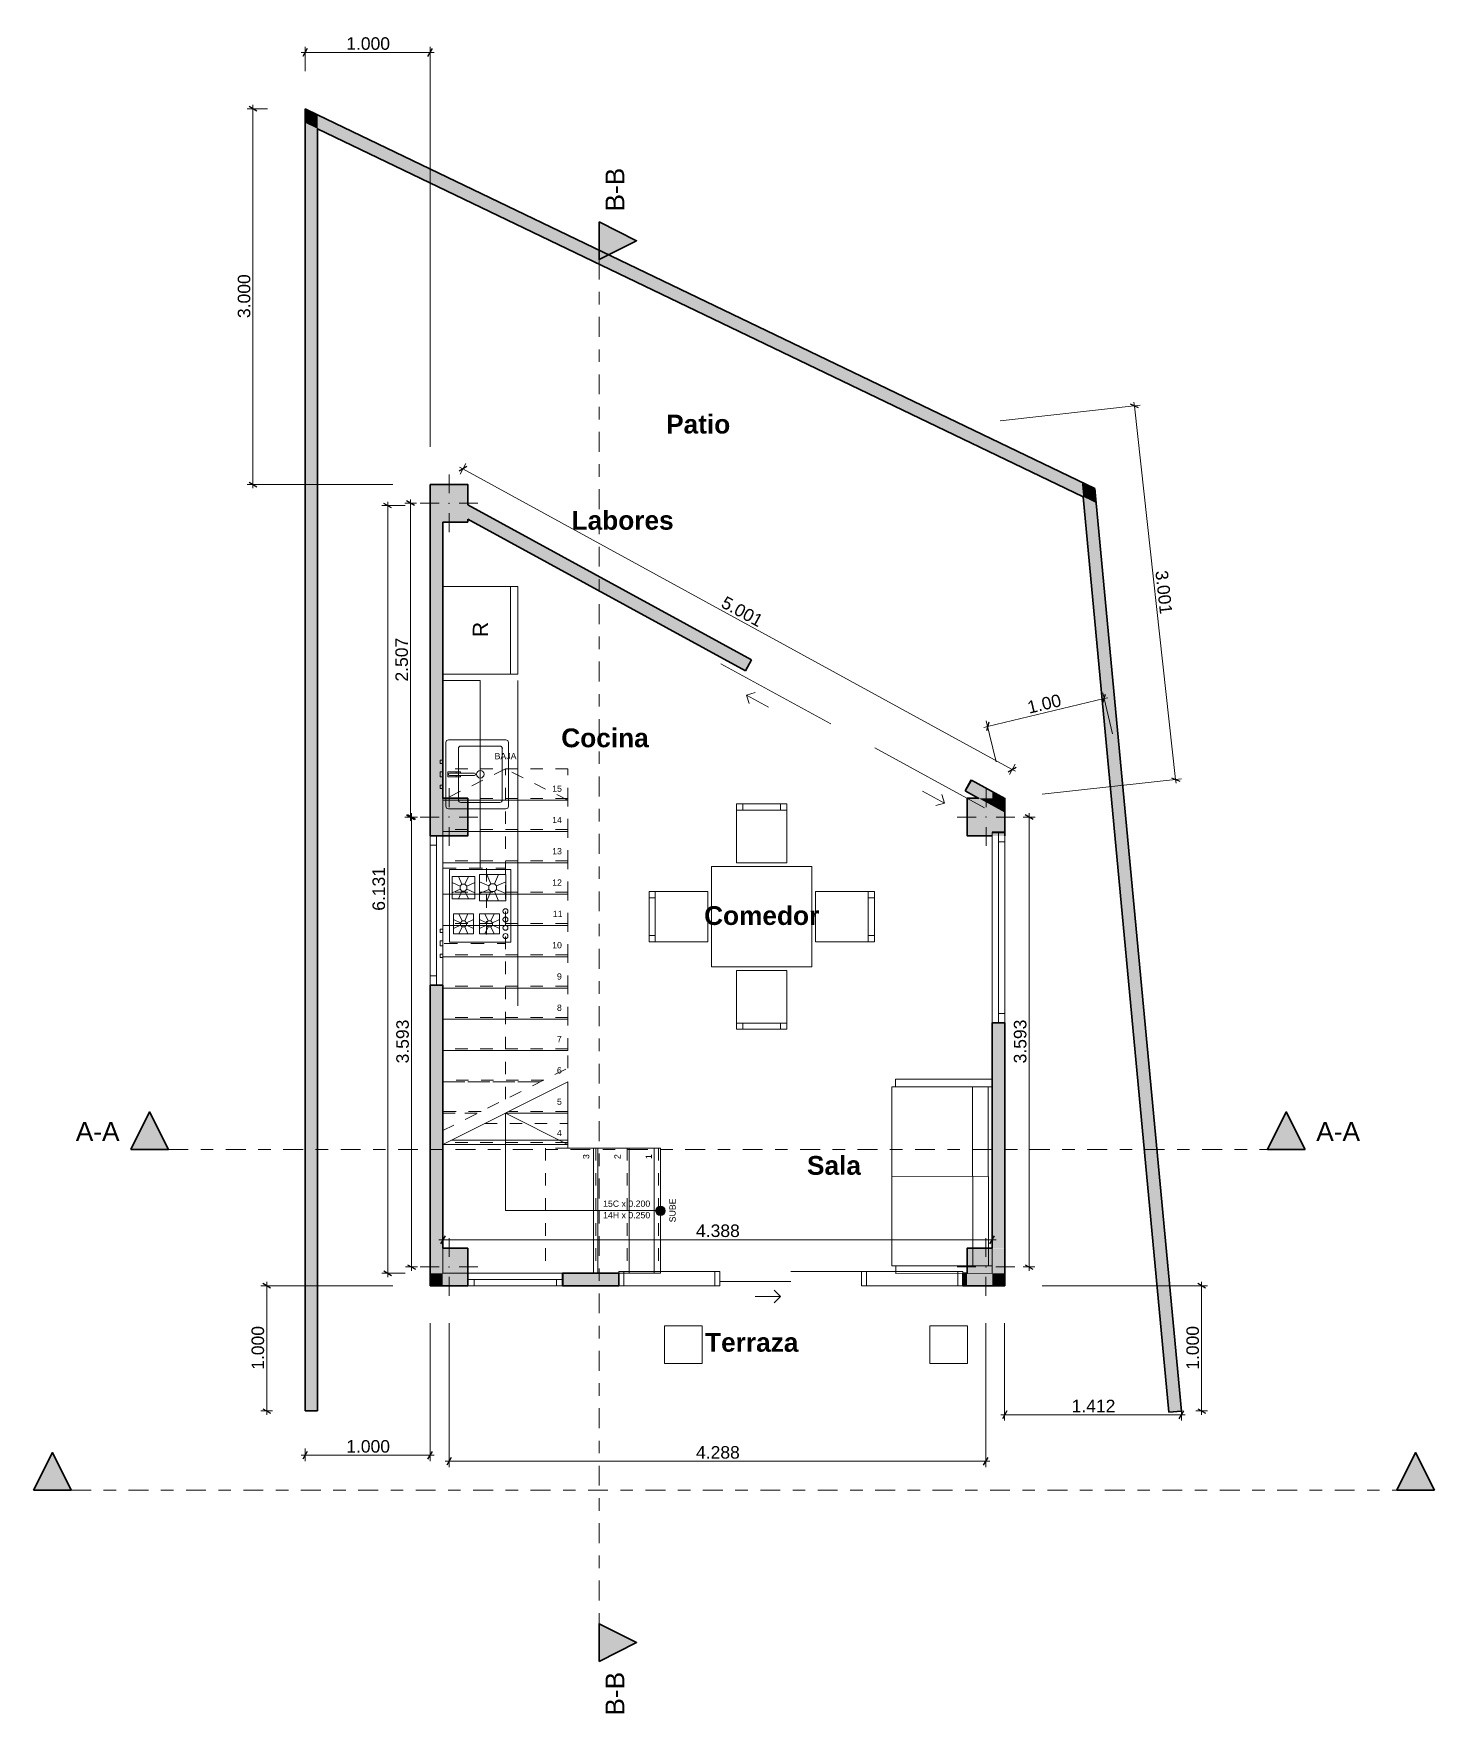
# Model space of a CAD drawing. Header units: metres. Extents: x -2.2 to 9, y -4.4 to 9.
import ezdxf
from ezdxf.enums import TextEntityAlignment as Align

# ---------------------------------------------------------------- set-up
doc = ezdxf.new("R2010")
doc.units = ezdxf.units.M
doc.header["$MEASUREMENT"] = 0
for name, pattern in [('Punto & Rayas', [0.335139, 0.15875, -0.088194, 0, -0.088194]), ('Puntos densos', [0.088194, 0, -0.088194]), ('Rayas', [0.211667, 0.105833, -0.105833]), ('Rayas Pequeñas', [0.141111, 0.070556, -0.070556])]:
    doc.linetypes.add(name, pattern=pattern)
for name, color, linetype, lineweight in [('Dibujo 2D - General_Pluma_Nº__1', 7, 'Continuous', 13), ('Nuevo_Cotas - General_Pluma_Nº__46', 5, 'Continuous', 25), ('Nuevo_Estructura - Carga_Pluma_Nº__20', 1, 'Continuous', 0), ('Nuevo_Estructura - Carga_Pluma_Nº__27', 7, 'Continuous', 35), ('Nuevo_Estructura - Escaleras & Barandillas_Pluma_Nº__11', 171, 'Continuous', 18), ('Nuevo_Puertas ARCHICAD_Pluma_Nº__141', 7, 'Continuous', 20), ('Nuevo_Puertas ARCHICAD_Pluma_Nº__27', 7, 'Continuous', 35), ('Nuevo_Ventanas ARCHICAD_Pluma_Nº__27', 7, 'Continuous', 35)]:
    doc.layers.add(name, color=color, linetype=linetype, lineweight=lineweight)
for name, color, linetype in [('Interior - Mobiliario', 7, 'Continuous'), ('Marcador - Secciones', 7, 'Continuous'), ('Nuevo_Cotas - General', 7, 'Continuous'), ('Nuevo_Estructura - Carga', 7, 'Continuous'), ('Nuevo_Estructura - Escaleras & Barandillas', 7, 'Continuous'), ('Nuevo_Interior - Lámparas', 7, 'Continuous'), ('Nuevo_Interior - Mobiliario', 7, 'Continuous'), ('Nuevo_Puertas ARCHICAD', 7, 'Continuous'), ('Nuevo_Ventanas ARCHICAD', 7, 'Continuous')]:
    doc.layers.add(name, color=color, linetype=linetype)
for name, color, linetype, lineweight, true_color in [('Interior - Mobiliario _Pluma_Nº__4', 7, 'Continuous', 20, 0x029e21), ('Interior - Mobiliario _Pluma_Nº__86', 7, 'Continuous', 20, 0x5555ff), ('Marcador - Secciones_Pluma_Nº__25', 7, 'Continuous', 35, 0x40a5ff), ('Marcador - Secciones_Pluma_Nº__85', 7, 'Continuous', 20, 0x80c2ff), ('Nuevo_Cotas - General_Pluma_Nº__45', 7, 'Continuous', 25, 0x40a5ff), ('Nuevo_Cotas - General_Pluma_Nº__85', 7, 'Continuous', 20, 0x80c2ff), ('Nuevo_Estructura - Carga_Pluma_Nº__160', 7, 'Continuous', 20, 0xb4a35c), ('Nuevo_Estructura - Carga_Pluma_Nº__28', 7, 'Continuous', 35, 0xa80f02), ('Nuevo_Estructura - Escaleras & Barandillas_Pluma_Nº__71', 171, 'Continuous', 20, 0xaaaaff), ('Nuevo_Estructura - Escaleras & Barandillas_Pluma_Nº__91', 171, 'Continuous', 13, 0xaaaaff), ('Nuevo_Interior - Lámparas_Pluma_Nº__77', 7, 'Continuous', 20, 0xffeb28), ('Nuevo_Interior - Mobiliario_Pluma_Nº__4', 7, 'Continuous', 20, 0x029e21), ('Nuevo_Notas - Textos_Pluma_Nº__86', 7, 'Continuous', 20, 0x5555ff), ('Nuevo_Puertas ARCHICAD_Pluma_Nº__23', 7, 'Continuous', 20, 0xff6600), ('Nuevo_Puertas ARCHICAD_Pluma_Nº__3', 7, 'Continuous', 18, 0xff6600), ('Nuevo_Ventanas ARCHICAD_Pluma_Nº__23', 7, 'Continuous', 20, 0xff6600), ('Nuevo_Ventanas ARCHICAD_Pluma_Nº__3', 7, 'Continuous', 18, 0xff6600)]:
    doc.layers.add(name, color=color, linetype=linetype, lineweight=lineweight, true_color=true_color)
doc.styles.add('Estilo_Generado_1', font='')
doc.styles.add('Estilo_Generado_2', font='')
doc.styles.get('Estilo_Generado_1').set_extended_font_data('Arial')
doc.styles.get('Estilo_Generado_2').set_extended_font_data('Arial', bold=True)
doc.dimstyles.new('Estilo_Generado__1', dxfattribs={"dimtxt": 0.1, "dimasz": 0.0475, "dimexe": 0.18, "dimexo": 0.3, "dimgap": 0.09, "dimtad": 1, "dimtih": 1, "dimtoh": 1, "dimdec": 3, "dimzin": 0, "dimdsep": 46, "dimtxsty": 'Estilo_Generado_1', "dimblk": 'ARROWHEAD_2', "dimblk1": 'ARROWHEAD_2', "dimblk2": 'ARROWHEAD_2', "dimcen": 0.09, "dimclrd": 256, "dimclre": 256, "dimclrt": 5, "dimadec": 0, "dimazin": 0, "dimtfac": 1, "dimtdec": 4, "dimtmove": 0, "dimatfit": 3, "dimfxl": 1, "dimtolj": 1, "dimtzin": 0, "dimarcsym": 0})
doc.dimstyles.new('Estilo_Generado__2', dxfattribs={"dimtxt": 0.1, "dimasz": 0.0475, "dimexe": 0.18, "dimexo": 0.3, "dimgap": 0.09, "dimtad": 1, "dimdec": 3, "dimzin": 0, "dimdsep": 46, "dimtxsty": 'Estilo_Generado_1', "dimblk": 'ARROWHEAD_2', "dimblk1": 'ARROWHEAD_2', "dimblk2": 'ARROWHEAD_2', "dimcen": 0.09, "dimclrd": 256, "dimclre": 256, "dimclrt": 5, "dimadec": 0, "dimazin": 0, "dimtfac": 1, "dimtdec": 4, "dimtmove": 0, "dimatfit": 3, "dimfxl": 1, "dimtolj": 1, "dimtzin": 0, "dimarcsym": 0})

msp = doc.modelspace()

# ---------------------------------------------------------------- texts
at = {"layer": 'Nuevo_Notas - Textos_Pluma_Nº__86', "color": 173, "linetype": 'Continuous', "lineweight": 20, "true_color": 0x5555ff, "char_height": 0.15, "attachment_point": 2, "style": 'Estilo_Generado_2'}
for s, insert in [('\\A1;{\\pqc;\\fArial|b1|i0|c0|p34;Patio}', (3.14, 5.9568)), ('\\A1;{\\pqc;\\fArial|b1|i0|c0|p34;Labores}', (2.5366, 5.1885)), ('\\A1;{\\pqc;\\fArial|b1|i0|c0|p34;Cocina}', (2.3959, 3.4509)), ('\\A1;{\\pqc;\\fArial|b1|i0|c0|p34;Comedor}', (3.6473, 2.0317)), ('\\A1;{\\pqc;\\fArial|b1|i0|c0|p34;Sala}', (4.2247, 0.0364)), ('\\A1;{\\pqc;\\fArial|b1|i0|c0|p34;Terraza}', (3.5678, -1.3769))]:
    msp.add_mtext(s, dxfattribs=dict(at, insert=insert))

# ---------------------------------------------------------------- blocks, each defined once
blk = doc.blocks.new('Ventana 24')
at = {"layer": 'Nuevo_Ventanas ARCHICAD_Pluma_Nº__23', "color": 30, "linetype": 'Continuous', "lineweight": 20, "true_color": 0xff6600}
for p, q in [((-0.597, 0), (-0.522, 0)), ((-0.522, 0), (-0.522, -0.05)), ((0.522, -0.05), (0.522, 0)), ((0.522, 0), (0.597, 0)), ((-0.522, -0.05), (-0.597, -0.05)), ((0.597, -0.05), (0.522, -0.05))]:
    blk.add_line(p, q, dxfattribs=at)
at = {"layer": 'Nuevo_Ventanas ARCHICAD_Pluma_Nº__27', "color": 7, "linetype": 'Continuous', "lineweight": 35}
for p, q in [((-0.597, 0), (-0.597, 0.05)), ((-0.597, -0.05), (-0.597, 0)), ((-0.597, -0.05), (-0.597, 0)), ((0.597, 0), (0.597, 0.05)), ((0.597, -0.05), (0.597, 0)), ((0.597, -0.05), (0.597, 0))]:
    blk.add_line(p, q, dxfattribs=at)
at = {"layer": 'Nuevo_Ventanas ARCHICAD_Pluma_Nº__3', "color": 30, "linetype": 'Continuous', "lineweight": 18, "true_color": 0xff6600}
for p, q in [((-0.597, 0.05), (0.597, 0.05)), ((-0.522, 0), (0.522, 0)), ((-0.597, -0.05), (0.597, -0.05)), ((0.522, -0.05), (-0.522, -0.05))]:
    blk.add_line(p, q, dxfattribs=at)
blk = doc.blocks.new('Muro_1', base_point=(1, -1))
at = {"layer": 'Nuevo_Estructura - Carga_Pluma_Nº__160', "linetype": 'Continuous', "lineweight": 0, "true_color": 0x5a512e}
for points in [[(1, 2.893), (1.1, 2.893), (1.1, 5.1), (1, 5.1)], [(1, -0.7), (1.1, -0.7), (1.1, 1.4), (1, 1.4)]]:
    blk.add_hatch(color=59, dxfattribs=at).paths.add_polyline_path(points)
at = {"layer": 'Nuevo_Estructura - Carga_Pluma_Nº__27', "color": 7, "linetype": 'Continuous', "lineweight": 35}
for p, q in [((1, 2.593), (1.05, 2.593)), ((1.05, 2.593), (1.1, 2.593)), ((1, 1.4), (1.05, 1.4)), ((1.05, 1.4), (1.1, 1.4))]:
    blk.add_line(p, q, dxfattribs=at)
at = {"layer": 'Nuevo_Estructura - Carga_Pluma_Nº__27', "color": 7, "linetype": 'Continuous', "lineweight": 35, "flags": 128}
for points in [[(1, 5.1), (1, 2.893)], [(1.1, 2.893), (1.1, 5.1)], [(1, 1.4), (1, -0.7)], [(1.1, -0.7), (1.1, 1.4)]]:
    blk.add_lwpolyline(points, dxfattribs=at)
at = {"layer": 'Nuevo_Ventanas ARCHICAD', "color": 21, "linetype": 'Continuous', "lineweight": 18, "true_color": 0xff9955, "rotation": 270}
blk.add_blockref('Ventana 24', (1.05, 1.997), dxfattribs=at)
blk = doc.blocks.new('Puerta Doble Corredera Exterior 24')
at = {"layer": 'Nuevo_Puertas ARCHICAD_Pluma_Nº__141', "color": 7, "linetype": 'Continuous', "lineweight": 20}
for p, q in [((-0.9, 0.265), (-0.85, 0.315)), ((0.9, 0.265), (0.85, 0.315)), ((-0.7, 0.265), (-0.9, 0.265)), ((-0.9, 0.265), (-0.85, 0.215)), ((0.7, 0.265), (0.9, 0.265)), ((0.9, 0.265), (0.85, 0.215))]:
    blk.add_line(p, q, dxfattribs=at)
at = {"layer": 'Nuevo_Puertas ARCHICAD_Pluma_Nº__27', "color": 7, "linetype": 'Continuous', "lineweight": 35}
for p, q in [((-1, 0), (-1, 0.1)), ((1, 0), (1, 0.1))]:
    blk.add_line(p, q, dxfattribs=at)
at = {"layer": 'Nuevo_Puertas ARCHICAD_Pluma_Nº__3', "color": 30, "linetype": 'Continuous', "lineweight": 18, "true_color": 0xff6600}
for p, q in [((-1.2, 0.145), (-0.2, 0.145)), ((1.2, 0.145), (0.2, 0.145))]:
    blk.add_line(p, q, dxfattribs=at)
blk = doc.blocks.new('Muro_2', base_point=(1, 5.4))
at = {"layer": 'Nuevo_Estructura - Carga_Pluma_Nº__160', "linetype": 'Continuous', "lineweight": 0, "true_color": 0x5a512e}
for points in [[(1.3, 5.122), (3.519, 3.91), (3.566, 3.998), (1.3, 5.236)], [(5.322, 3.039), (5.274, 2.952), (5.381, 2.893), (5.489, 2.893), (5.489, 2.948)], [(5.489, 2.893), (5.589, 2.893), (5.489, 2.948)]]:
    blk.add_hatch(color=59, dxfattribs=at).paths.add_polyline_path(points)
at = {"layer": 'Nuevo_Estructura - Carga_Pluma_Nº__27', "color": 7, "linetype": 'Continuous', "lineweight": 35}
for p, q in [((3.566, 3.998), (3.519, 3.91)), ((5.322, 3.039), (5.274, 2.952))]:
    blk.add_line(p, q, dxfattribs=at)
at = {"layer": 'Nuevo_Estructura - Carga_Pluma_Nº__27', "color": 7, "linetype": 'Continuous', "lineweight": 35, "flags": 128}
for points in [[(3.566, 3.998), (1.3, 5.236)], [(1.3, 5.122), (3.519, 3.91)], [(5.274, 2.952), (5.381, 2.893)], [(5.589, 2.893), (5.322, 3.039)]]:
    blk.add_lwpolyline(points, dxfattribs=at)
at = {"layer": 'Nuevo_Puertas ARCHICAD', "color": 21, "linetype": 'Continuous', "lineweight": 18, "true_color": 0xff9955, "xscale": -1, "rotation": 151.35665610251}
blk.add_blockref('Puerta Doble Corredera Exterior 24', (4.444, 3.519), dxfattribs=at)
blk = doc.blocks.new('Ventana 24_2')
at = {"layer": 'Nuevo_Ventanas ARCHICAD_Pluma_Nº__23', "color": 30, "linetype": 'Continuous', "lineweight": 20, "true_color": 0xff6600}
for p, q in [((-0.761, 0), (-0.686, 0)), ((-0.686, 0), (-0.686, -0.05)), ((0.686, -0.05), (0.686, 0)), ((0.686, 0), (0.761, 0)), ((-0.686, -0.05), (-0.761, -0.05)), ((0.761, -0.05), (0.686, -0.05))]:
    blk.add_line(p, q, dxfattribs=at)
at = {"layer": 'Nuevo_Ventanas ARCHICAD_Pluma_Nº__27', "color": 7, "linetype": 'Continuous', "lineweight": 35}
for p, q in [((-0.761, 0), (-0.761, 0.05)), ((-0.761, -0.05), (-0.761, 0)), ((-0.761, -0.05), (-0.761, 0)), ((0.761, 0), (0.761, 0.05)), ((0.761, -0.05), (0.761, 0)), ((0.761, -0.05), (0.761, 0))]:
    blk.add_line(p, q, dxfattribs=at)
at = {"layer": 'Nuevo_Ventanas ARCHICAD_Pluma_Nº__3', "color": 30, "linetype": 'Continuous', "lineweight": 18, "true_color": 0xff6600}
for p, q in [((-0.761, 0.05), (0.761, 0.05)), ((-0.686, 0), (0.686, 0)), ((-0.761, -0.05), (0.761, -0.05)), ((0.686, -0.05), (-0.686, -0.05))]:
    blk.add_line(p, q, dxfattribs=at)
blk = doc.blocks.new('Muro_3', base_point=(5.589, 2.893))
at = {"layer": 'Nuevo_Estructura - Carga_Pluma_Nº__160', "linetype": 'Continuous', "lineweight": 0, "true_color": 0x5a512e}
for points in [[(5.488, -0.7), (5.588, -0.7), (5.588, -0.9), (5.588, -0.9), (5.589, 1.099), (5.489, 1.099)], [(5.588, -0.9), (5.588, -1), (5.588, -0.9)]]:
    blk.add_hatch(color=59, dxfattribs=at).paths.add_polyline_path(points)
at = {"layer": 'Nuevo_Estructura - Carga_Pluma_Nº__27', "color": 7, "linetype": 'Continuous', "lineweight": 35}
for p, q in [((5.539, 2.622), (5.489, 2.622)), ((5.589, 2.622), (5.539, 2.622)), ((5.539, 1.099), (5.489, 1.099)), ((5.589, 1.099), (5.539, 1.099))]:
    blk.add_line(p, q, dxfattribs=at)
at = {"layer": 'Nuevo_Estructura - Carga_Pluma_Nº__27', "color": 7, "linetype": 'Continuous', "lineweight": 35, "flags": 128}
for points in [[(5.489, 1.099), (5.488, -0.7)], [(5.588, -1), (5.589, 1.099)]]:
    blk.add_lwpolyline(points, dxfattribs=at)
at = {"layer": 'Nuevo_Ventanas ARCHICAD', "color": 21, "linetype": 'Continuous', "lineweight": 18, "true_color": 0xff9955, "xscale": -0.9999999999999999, "rotation": 89.98448335659225}
blk.add_blockref('Ventana 24_2', (5.539, 1.86), dxfattribs=at)
blk = doc.blocks.new('Ventana Vertical Multi-Faja 24')
at = {"layer": 'Nuevo_Ventanas ARCHICAD_Pluma_Nº__23', "color": 30, "linetype": 'Continuous', "lineweight": 20, "true_color": 0xff6600}
for p, q in [((-0.379, 0), (-0.329, 0)), ((-0.329, 0), (-0.329, -0.05)), ((0.329, -0.05), (0.329, 0)), ((0.329, 0), (0.379, 0)), ((-0.329, -0.05), (-0.379, -0.05)), ((0.379, -0.05), (0.329, -0.05))]:
    blk.add_line(p, q, dxfattribs=at)
at = {"layer": 'Nuevo_Ventanas ARCHICAD_Pluma_Nº__27', "color": 7, "linetype": 'Continuous', "lineweight": 35}
for p, q in [((-0.379, 0), (-0.379, 0.05)), ((-0.379, -0.05), (-0.379, 0)), ((-0.379, -0.05), (-0.379, 0)), ((0.379, 0), (0.379, 0.05)), ((0.379, -0.05), (0.379, 0)), ((0.379, -0.05), (0.379, 0))]:
    blk.add_line(p, q, dxfattribs=at)
at = {"layer": 'Nuevo_Ventanas ARCHICAD_Pluma_Nº__3', "color": 30, "linetype": 'Continuous', "lineweight": 18, "true_color": 0xff6600}
for p, q in [((-0.379, 0.05), (0.379, 0.05)), ((-0.329, 0), (0.329, 0)), ((-0.379, -0.05), (0.379, -0.05)), ((0.329, -0.05), (-0.329, -0.05))]:
    blk.add_line(p, q, dxfattribs=at)
blk = doc.blocks.new('Puerta Corredera con 2 Tarjas Vert 24')
at = {"layer": 'Nuevo_Puertas ARCHICAD_Pluma_Nº__141', "color": 7, "linetype": 'Continuous', "lineweight": 20}
for p, q in [((-0.283, -0.2), (-0.083, -0.2)), ((-0.083, -0.2), (-0.133, -0.15)), ((-0.083, -0.2), (-0.133, -0.25))]:
    blk.add_line(p, q, dxfattribs=at)
at = {"layer": 'Nuevo_Puertas ARCHICAD_Pluma_Nº__23', "color": 30, "linetype": 'Continuous', "lineweight": 20, "true_color": 0xff6600}
for p, q in [((-1.334, 0), (-1.374, 0)), ((-1.374, 0), (-1.374, -0.115)), ((-1.334, -0.115), (-1.334, 0)), ((-0.566, 0), (-0.606, 0)), ((-0.606, 0), (-0.606, -0.115)), ((-0.566, -0.115), (-0.566, 0)), ((0.606, 0), (0.566, 0)), ((0.566, 0), (0.566, -0.115)), ((0.606, -0.115), (0.606, 0)), ((1.374, 0), (1.334, 0)), ((1.334, 0), (1.334, -0.115)), ((1.374, -0.115), (1.374, 0)), ((-1.374, -0.115), (-1.334, -0.115)), ((-0.606, -0.115), (-0.566, -0.115)), ((0.566, -0.115), (0.606, -0.115)), ((1.334, -0.115), (1.374, -0.115))]:
    blk.add_line(p, q, dxfattribs=at)
at = {"layer": 'Nuevo_Puertas ARCHICAD_Pluma_Nº__23', "color": 30, "linetype": 'Continuous', "lineweight": 20, "true_color": 0xff6600, "flags": 128}
for points in [[(-1.334, -0.115), (-0.606, -0.115), (-0.606, 0), (-1.334, 0)], [(1.334, 0), (0.606, 0), (0.606, -0.115), (1.334, -0.115)]]:
    blk.add_lwpolyline(points, close=True, dxfattribs=at)
at = {"layer": 'Nuevo_Puertas ARCHICAD_Pluma_Nº__27', "color": 7, "linetype": 'Continuous', "lineweight": 35}
for p, q in [((-1.374, -0.015), (-1.411, -0.015)), ((-1.374, -0.015), (-1.411, -0.015)), ((-1.374, -0.115), (-1.411, -0.115)), ((-1.374, -0.115), (-1.411, -0.115)), ((-1.374, -0.115), (-1.374, -0.015)), ((-1.374, -0.115), (-1.374, -0.015)), ((1.374, -0.115), (1.374, -0.015)), ((1.374, -0.115), (1.374, -0.015)), ((1.374, -0.015), (1.411, -0.015)), ((1.374, -0.015), (1.411, -0.015)), ((1.374, -0.115), (1.411, -0.115)), ((1.374, -0.115), (1.411, -0.115))]:
    blk.add_line(p, q, dxfattribs=at)
at = {"layer": 'Nuevo_Puertas ARCHICAD_Pluma_Nº__3', "color": 30, "linetype": 'Continuous', "lineweight": 18, "true_color": 0xff6600}
for p, q in [((0.566, 0), (0, 0)), ((0, -0.08), (-0.566, -0.08))]:
    blk.add_line(p, q, dxfattribs=at)
blk = doc.blocks.new('Muro_4', base_point=(5.588, -1))
at = {"layer": 'Nuevo_Estructura - Carga_Pluma_Nº__160', "linetype": 'Continuous', "lineweight": 0, "true_color": 0x5a512e}
for points in [[(2.057, -0.9), (2.057, -1), (2.506, -1), (2.506, -0.9)], [(5.253, -0.9), (5.253, -1), (5.288, -1), (5.288, -0.9)]]:
    blk.add_hatch(color=59, dxfattribs=at).paths.add_polyline_path(points)
at = {"layer": 'Nuevo_Estructura - Carga_Pluma_Nº__27', "color": 7, "linetype": 'Continuous', "lineweight": 35}
for p, q in [((1.3, -0.95), (1.3, -0.9)), ((2.057, -0.95), (2.057, -0.9)), ((2.506, -0.9), (2.469, -0.9)), ((2.506, -1), (2.506, -0.9)), ((5.253, -0.9), (5.29, -0.9)), ((5.253, -1), (5.253, -0.9)), ((1.3, -1), (1.3, -0.95)), ((2.057, -1), (2.057, -0.95)), ((2.506, -1), (2.469, -1)), ((5.253, -1), (5.29, -1))]:
    blk.add_line(p, q, dxfattribs=at)
at = {"layer": 'Nuevo_Estructura - Carga_Pluma_Nº__27', "color": 7, "linetype": 'Continuous', "lineweight": 35, "flags": 128}
for points in [[(2.506, -0.9), (2.057, -0.9)], [(5.288, -0.9), (5.253, -0.9)], [(2.057, -1), (2.506, -1)], [(5.253, -1), (5.288, -1)]]:
    blk.add_lwpolyline(points, dxfattribs=at)
at = {"layer": 'Nuevo_Puertas ARCHICAD', "color": 21, "linetype": 'Continuous', "lineweight": 18, "true_color": 0xff9955}
blk.add_blockref('Puerta Corredera con 2 Tarjas Vert 24', (3.879, -0.885), dxfattribs=at)
at = {"layer": 'Nuevo_Ventanas ARCHICAD', "color": 21, "linetype": 'Continuous', "lineweight": 18, "true_color": 0xff9955}
blk.add_blockref('Ventana Vertical Multi-Faja 24', (1.679, -0.95), dxfattribs=at)
blk = doc.blocks.new('Muro_5', base_point=(0, -2))
at = {"layer": 'Nuevo_Estructura - Carga_Pluma_Nº__160', "linetype": 'Continuous', "lineweight": 0, "true_color": 0x5a512e}
for points in [[(0, 8.4), (0.1, 8.241), (0.1, 8.352)], [(0, 8.289), (0.1, 8.241), (0, 8.4)], [(0, 8.289), (0, -2), (0.1, -2), (0.1, 8.241)]]:
    blk.add_hatch(color=59, dxfattribs=at).paths.add_polyline_path(points)
at = {"layer": 'Nuevo_Estructura - Carga_Pluma_Nº__27', "color": 7, "linetype": 'Continuous', "lineweight": 35, "flags": 128}
for points in [[(0, 8.4), (0.1, 8.352)], [(0, 8.4), (0, -2)], [(0.1, -2), (0.1, 8.241)], [(0.1, -2), (0, -2)]]:
    blk.add_lwpolyline(points, dxfattribs=at)
blk = doc.blocks.new('Muro_6', base_point=(0, 8.4))
at = {"layer": 'Nuevo_Estructura - Carga_Pluma_Nº__160', "linetype": 'Continuous', "lineweight": 0, "true_color": 0x5a512e}
for points in [[(6.204, 5.418), (0.1, 8.352), (0.1, 8.241), (6.215, 5.302)], [(6.204, 5.418), (6.215, 5.302), (6.309, 5.368)], [(6.215, 5.302), (6.32, 5.251), (6.309, 5.368)]]:
    blk.add_hatch(color=59, dxfattribs=at).paths.add_polyline_path(points)
at = {"layer": 'Nuevo_Estructura - Carga_Pluma_Nº__27', "color": 7, "linetype": 'Continuous', "lineweight": 35, "flags": 128}
for points in [[(6.309, 5.368), (0.1, 8.352)], [(0.1, 8.241), (6.215, 5.302)], [(6.309, 5.368), (6.32, 5.251)]]:
    blk.add_lwpolyline(points, dxfattribs=at)
blk = doc.blocks.new('Muro_7', base_point=(6.309, 5.368))
at = {"layer": 'Nuevo_Estructura - Carga_Pluma_Nº__160', "linetype": 'Continuous', "lineweight": 0, "true_color": 0x5a512e}
blk.add_hatch(color=59, dxfattribs=at).paths.add_polyline_path([(6.215, 5.302), (6.9, -2.009), (7, -2), (6.32, 5.251)])
at = {"layer": 'Nuevo_Estructura - Carga_Pluma_Nº__27', "color": 7, "linetype": 'Continuous', "lineweight": 35, "flags": 128}
for points in [[(6.215, 5.302), (6.9, -2.009)], [(7, -2), (6.32, 5.251)], [(6.9, -2.009), (7, -2)]]:
    blk.add_lwpolyline(points, dxfattribs=at)
blk = doc.blocks.new('Sofá Bambú 24')
at = {"layer": 'Nuevo_Interior - Mobiliario_Pluma_Nº__4', "color": 104, "linetype": 'Continuous', "lineweight": 20, "true_color": 0x029e21}
for p, q in [((0.06, 0.8), (0, 0.8)), ((0, 0.8), (0, 0.03)), ((0.06, 0.03), (0.06, 0.8)), ((0.06, 0.8), (1.49, 0.8)), ((0.06, 0.77), (1.49, 0.77)), ((0.775, 0), (0.775, 0.77)), ((1.55, 0.8), (1.49, 0.8)), ((1.49, 0.8), (1.49, 0.03)), ((1.55, 0.03), (1.55, 0.8)), ((0.06, 0.645), (1.49, 0.645)), ((0, 0.03), (0.06, 0.03)), ((0.06, 0), (0.06, 0.03)), ((0.06, 0), (1.49, 0)), ((1.49, 0.03), (1.55, 0.03)), ((1.49, 0), (1.49, 0.03))]:
    blk.add_line(p, q, dxfattribs=at)
blk = doc.blocks.new('Nevera 24')
at = {"layer": 'Interior - Mobiliario _Pluma_Nº__4', "color": 104, "linetype": 'Continuous', "lineweight": 20, "true_color": 0x029e21}
blk.add_line((0, 0.06), (0.7, 0.06), dxfattribs=at)
at = {"layer": 'Interior - Mobiliario _Pluma_Nº__4', "color": 104, "linetype": 'Continuous', "lineweight": 20, "true_color": 0x029e21, "flags": 128}
blk.add_lwpolyline([(0, 0), (0.7, 0), (0.7, 0.6), (0, 0.6)], close=True, dxfattribs=at)
at = {"layer": 'Interior - Mobiliario _Pluma_Nº__86', "color": 173, "lineweight": 20, "true_color": 0x5555ff, "style": 'Estilo_Generado_1'}
blk.add_attdef('txt', text='', height=0.12, dxfattribs=at).set_placement((0.35, 0.307), align=Align.MIDDLE_CENTER)
blk = doc.blocks.new('Armario Mural Triple Puerta 24')
at = {"layer": 'Interior - Mobiliario _Pluma_Nº__4', "color": 104, "linetype": 'Continuous', "lineweight": 20, "true_color": 0x029e21}
for p, q in [((1.5, 0.3), (0, 0.3)), ((0, 0.3), (0, 0)), ((0, 0), (1.5, 0))]:
    blk.add_line(p, q, dxfattribs=at)
blk = doc.blocks.new('Módulo Base Triple Puerta 24')
at = {"layer": 'Interior - Mobiliario _Pluma_Nº__4', "color": 104, "linetype": 'Continuous', "lineweight": 20, "true_color": 0x029e21}
for p, q in [((0, 0.6), (1.5, 0.6)), ((0.525, 0.455), (0.525, 0.145)), ((0.955, 0.475), (0.545, 0.475)), ((0.975, 0.145), (0.975, 0.455)), ((0, 0), (1.5, 0)), ((0.545, 0.125), (0.955, 0.125))]:
    blk.add_line(p, q, dxfattribs=at)
at = {"layer": 'Interior - Mobiliario _Pluma_Nº__4', "color": 104, "linetype": 'Continuous', "lineweight": 20, "true_color": 0x029e21, "flags": 128}
for points in [[(0.495, 0.075), (1.005, 0.075, 0.414214), (1.025, 0.095), (1.025, 0.555, 0.414214), (1.005, 0.575), (0.495, 0.575, 0.414214), (0.475, 0.555), (0.475, 0.095, 0.414214)], [(0.73, 0.494), (0.741, 0.494), (0.741, 0.545, -1), (0.759, 0.545), (0.759, 0.494), (0.77, 0.494), (0.77, 0.559), (0.73, 0.559)], [(0.741, 0.347, 1), (0.759, 0.347), (0.759, 0.545, 1), (0.741, 0.545)]]:
    blk.add_lwpolyline(points, format="xyb", close=True, dxfattribs=at)
for points in [[(0.637, 0.6), (0.663, 0.6), (0.663, 0.62), (0.637, 0.62)], [(0.729, 0.6), (0.771, 0.6), (0.771, 0.62), (0.729, 0.62)], [(0.837, 0.6), (0.863, 0.6), (0.863, 0.62), (0.837, 0.62)], [(0.73, 0.458), (0.741, 0.458), (0.741, 0.493), (0.73, 0.493)], [(0.77, 0.458), (0.77, 0.493), (0.759, 0.493), (0.759, 0.458)]]:
    blk.add_lwpolyline(points, close=True, dxfattribs=at)
at = {"layer": 'Interior - Mobiliario _Pluma_Nº__4', "color": 104, "linetype": 'Continuous', "lineweight": 20, "true_color": 0x029e21}
blk.add_circle((0.75, 0.3), 0.03, dxfattribs=at)
for centre, start, end in [((0.545, 0.455), 90, 180), ((0.955, 0.455), 0, 90), ((0.545, 0.145), 180, 270), ((0.955, 0.145), 270, 0)]:
    blk.add_arc(centre, 0.02, start, end, dxfattribs=at)
blk.add_point((0.545, 0.125), dxfattribs=at)
blk = doc.blocks.new('Módulo Base Doble Puerta 24')
at = {"layer": 'Interior - Mobiliario _Pluma_Nº__4', "color": 104, "linetype": 'Continuous', "lineweight": 20, "true_color": 0x029e21}
for p, q in [((0, 0.6), (1.1, 0.6)), ((0, 0), (1.1, 0))]:
    blk.add_line(p, q, dxfattribs=at)
at = {"layer": 'Interior - Mobiliario _Pluma_Nº__4', "color": 104, "linetype": 'Continuous', "lineweight": 20, "true_color": 0x029e21, "flags": 128}
for points in [[(0.4865, 0.6), (0.5135, 0.6), (0.5135, 0.62), (0.4865, 0.62)], [(0.579, 0.6), (0.621, 0.6), (0.621, 0.62), (0.579, 0.62)], [(0.6865, 0.6), (0.7135, 0.6), (0.7135, 0.62), (0.6865, 0.62)]]:
    blk.add_lwpolyline(points, close=True, dxfattribs=at)
blk = doc.blocks.new('Campana Extractora Empotrada 24')
at = {"layer": 'Interior - Mobiliario _Pluma_Nº__4', "color": 104, "linetype": 'Rayas', "lineweight": 20, "true_color": 0x029e21}
blk.add_line((0, 0.15), (0.6, 0.15), dxfattribs=at)
at = {"layer": 'Interior - Mobiliario _Pluma_Nº__4', "color": 104, "linetype": 'Rayas', "lineweight": 20, "true_color": 0x029e21, "flags": 128}
blk.add_lwpolyline([(0, 0.5), (0, 0), (0.6, 0), (0.6, 0.5)], close=True, dxfattribs=at)
blk = doc.blocks.new('Placa Cocción Empotrada 24')
at = {"layer": 'Interior - Mobiliario _Pluma_Nº__4', "color": 104, "linetype": 'Continuous', "lineweight": 20, "true_color": 0x029e21}
for p, q in [((0, 0.6), (0.6, 0.6)), ((0.065, 0.525), (0.245, 0.525)), ((0.065, 0.345), (0.065, 0.525)), ((0.065, 0.475), (0.128, 0.447)), ((0.065, 0.394), (0.128, 0.423)), ((0.114, 0.525), (0.143, 0.462)), ((0.114, 0.345), (0.143, 0.408)), ((0.128, 0.447), (0.143, 0.462)), ((0.128, 0.423), (0.128, 0.447)), ((0.143, 0.408), (0.128, 0.423)), ((0.143, 0.462), (0.167, 0.462)), ((0.167, 0.408), (0.143, 0.408)), ((0.196, 0.525), (0.167, 0.462)), ((0.167, 0.462), (0.182, 0.447)), ((0.182, 0.423), (0.167, 0.408)), ((0.196, 0.345), (0.167, 0.408)), ((0.245, 0.475), (0.182, 0.447)), ((0.182, 0.447), (0.182, 0.423)), ((0.245, 0.394), (0.182, 0.423)), ((0.245, 0.525), (0.245, 0.345)), ((0.365, 0.515), (0.525, 0.515)), ((0.365, 0.355), (0.365, 0.515)), ((0.365, 0.471), (0.421, 0.445)), ((0.365, 0.399), (0.421, 0.424)), ((0.409, 0.515), (0.435, 0.459)), ((0.409, 0.355), (0.435, 0.411)), ((0.421, 0.445), (0.435, 0.459)), ((0.421, 0.424), (0.421, 0.445)), ((0.435, 0.411), (0.421, 0.424)), ((0.435, 0.459), (0.455, 0.459)), ((0.455, 0.411), (0.435, 0.411)), ((0.481, 0.515), (0.455, 0.459)), ((0.455, 0.459), (0.469, 0.445)), ((0.469, 0.424), (0.455, 0.411)), ((0.481, 0.355), (0.455, 0.411)), ((0.525, 0.471), (0.469, 0.445)), ((0.469, 0.445), (0.469, 0.424)), ((0.525, 0.399), (0.469, 0.424)), ((0.525, 0.515), (0.525, 0.355)), ((0.05, 0.307), (0.26, 0.307)), ((0.05, 0.097), (0.05, 0.307)), ((0.245, 0.345), (0.065, 0.345)), ((0.108, 0.307), (0.141, 0.233)), ((0.202, 0.307), (0.169, 0.233)), ((0.26, 0.307), (0.26, 0.097)), ((0.525, 0.355), (0.365, 0.355)), ((0.365, 0.306), (0.525, 0.306)), ((0.365, 0.147), (0.365, 0.306)), ((0.409, 0.306), (0.435, 0.25)), ((0.481, 0.306), (0.455, 0.25)), ((0.525, 0.306), (0.525, 0.147)), ((0.05, 0.249), (0.124, 0.216)), ((0.05, 0.155), (0.124, 0.188)), ((0.108, 0.097), (0.141, 0.171)), ((0.124, 0.216), (0.141, 0.233)), ((0.124, 0.188), (0.124, 0.216)), ((0.141, 0.171), (0.124, 0.188)), ((0.141, 0.233), (0.169, 0.233)), ((0.169, 0.171), (0.141, 0.171)), ((0.169, 0.233), (0.186, 0.216)), ((0.186, 0.188), (0.169, 0.171)), ((0.202, 0.097), (0.169, 0.171)), ((0.26, 0.249), (0.186, 0.216)), ((0.186, 0.216), (0.186, 0.188)), ((0.26, 0.155), (0.186, 0.188)), ((0.365, 0.263), (0.421, 0.237)), ((0.365, 0.19), (0.421, 0.216)), ((0.525, 0.147), (0.365, 0.147)), ((0.409, 0.147), (0.435, 0.203)), ((0.421, 0.237), (0.435, 0.25)), ((0.421, 0.216), (0.421, 0.237)), ((0.435, 0.203), (0.421, 0.216)), ((0.435, 0.25), (0.455, 0.25)), ((0.455, 0.203), (0.435, 0.203)), ((0.455, 0.25), (0.469, 0.237)), ((0.469, 0.216), (0.455, 0.203)), ((0.481, 0.147), (0.455, 0.203)), ((0.525, 0.263), (0.469, 0.237)), ((0.469, 0.237), (0.469, 0.216)), ((0.525, 0.19), (0.469, 0.216)), ((0, 0), (0.6, 0)), ((0.26, 0.097), (0.05, 0.097))]:
    blk.add_line(p, q, dxfattribs=at)
at = {"layer": 'Interior - Mobiliario _Pluma_Nº__4', "color": 104, "linetype": 'Continuous', "lineweight": 20, "true_color": 0x029e21, "flags": 128}
blk.add_lwpolyline([(0.01, 0.055), (0.59, 0.055), (0.59, 0.545), (0.01, 0.545)], close=True, dxfattribs=at)
at = {"layer": 'Interior - Mobiliario _Pluma_Nº__4', "color": 104, "linetype": 'Continuous', "lineweight": 20, "true_color": 0x029e21}
for centre in [(0.344, 0.099), (0.41, 0.099), (0.476, 0.099), (0.542, 0.099)]:
    blk.add_circle(centre, 0.02, dxfattribs=at)
blk = doc.blocks.new('Mesa Comedor Rectangular 24')
at = {"layer": 'Nuevo_Interior - Mobiliario_Pluma_Nº__4', "color": 104, "linetype": 'Continuous', "lineweight": 20, "true_color": 0x029e21}
for p, q in [((-0.2, 0.85), (0.2, 0.85)), ((-0.15, 0.85), (-0.15, 0.9)), ((0.15, 0.85), (0.15, 0.9)), ((-0.85, 0.15), (-0.9, 0.15)), ((-0.85, -0.2), (-0.85, 0.2)), ((0.85, 0.2), (0.85, -0.2)), ((0.85, 0.15), (0.9, 0.15)), ((-0.85, -0.15), (-0.9, -0.15)), ((0.85, -0.15), (0.9, -0.15)), ((-0.2, -0.85), (0.2, -0.85)), ((-0.15, -0.85), (-0.15, -0.9)), ((0.15, -0.85), (0.15, -0.9))]:
    blk.add_line(p, q, dxfattribs=at)
at = {"layer": 'Nuevo_Interior - Mobiliario_Pluma_Nº__4', "color": 104, "linetype": 'Continuous', "lineweight": 20, "true_color": 0x029e21, "flags": 128}
for points in [[(-0.2, 0.43), (0.2, 0.43), (0.2, 0.9), (-0.2, 0.9)], [(-0.4, -0.4), (0.4, -0.4), (0.4, 0.4), (-0.4, 0.4)], [(-0.43, -0.2), (-0.43, 0.2), (-0.9, 0.2), (-0.9, -0.2)], [(0.43, 0.2), (0.43, -0.2), (0.9, -0.2), (0.9, 0.2)], [(-0.2, -0.43), (0.2, -0.43), (0.2, -0.9), (-0.2, -0.9)]]:
    blk.add_lwpolyline(points, close=True, dxfattribs=at)
blk = doc.blocks.new('Lámpara Techo 00 24')
at = {"layer": 'Nuevo_Interior - Lámparas_Pluma_Nº__77', "color": 2, "linetype": 'Continuous', "lineweight": 20, "true_color": 0xffeb28, "flags": 128}
blk.add_lwpolyline([(-0.15, -0.15), (0.15, -0.15), (0.15, 0.15), (-0.15, 0.15)], close=True, dxfattribs=at)
blk = doc.blocks.new('*D22')
at = {"layer": 'Nuevo_Cotas - General_Pluma_Nº__45', "color": 161, "linetype": 'Continuous', "lineweight": 25, "true_color": 0x40a5ff}
for p, q in [((0.018, 8.881), (-0.018, 8.818)), ((0.982, 8.818), (1.018, 8.881))]:
    blk.add_line(p, q, dxfattribs=at)
at = {"layer": 'Nuevo_Cotas - General_Pluma_Nº__85', "color": 151, "linetype": 'Continuous', "lineweight": 20, "true_color": 0x80c2ff}
for p, q in [((0, 8.7), (0, 8.896)), ((1, 5.7), (1, 8.896)), ((-0.031, 8.85), (0, 8.85)), ((0, 8.85), (1, 8.85)), ((1, 8.85), (1.031, 8.85))]:
    blk.add_line(p, q, dxfattribs=at)
at = {"layer": 'Nuevo_Cotas - General_Pluma_Nº__46', "color": 5, "lineweight": 25, "insert": (0.329, 8.87), "char_height": 0.1, "attachment_point": 7, "style": 'Estilo_Generado_1'}
blk.add_mtext('\\A1;{\\pql;\\fArial|b0|i0|c0|p34;1.000}', dxfattribs=at)
blk = doc.blocks.new('ARROWHEAD_2')
at = {"color": 0, "linetype": 'Continuous', "lineweight": 0}
for p, q in [((0, 0), (-1, 0)), ((-0.38, -0.66), (0.38, 0.66))]:
    blk.add_line(p, q, dxfattribs=at)
blk = doc.blocks.new('*D24')
at = {"layer": 'Nuevo_Cotas - General_Pluma_Nº__45', "color": 161, "linetype": 'Continuous', "lineweight": 25, "true_color": 0x40a5ff}
for p, q in [((-0.384, 8.382), (-0.447, 8.418)), ((-0.447, 5.418), (-0.384, 5.382))]:
    blk.add_line(p, q, dxfattribs=at)
at = {"layer": 'Nuevo_Cotas - General_Pluma_Nº__85', "color": 151, "linetype": 'Continuous', "lineweight": 20, "true_color": 0x80c2ff}
for p, q in [((-0.3, 8.4), (-0.463, 8.4)), ((-0.416, 8.4), (-0.416, 8.431)), ((-0.416, 5.4), (-0.416, 8.4)), ((0.7, 5.4), (-0.463, 5.4)), ((-0.416, 5.369), (-0.416, 5.4))]:
    blk.add_line(p, q, dxfattribs=at)
at = {"layer": 'Nuevo_Cotas - General_Pluma_Nº__46', "color": 5, "lineweight": 25, "insert": (-0.436, 6.729), "char_height": 0.1, "attachment_point": 7, "rotation": 90, "style": 'Estilo_Generado_1'}
blk.add_mtext('\\A1;{\\pql;\\fArial|b0|i0|c0|p34;3.000}', dxfattribs=at)
blk = doc.blocks.new('*D25')
at = {"layer": 'Nuevo_Cotas - General_Pluma_Nº__45', "color": 161, "linetype": 'Continuous', "lineweight": 25, "true_color": 0x40a5ff}
for p, q in [((6.658, 6.012), (6.592, 6.041)), ((6.921, 3.058), (6.987, 3.029))]:
    blk.add_line(p, q, dxfattribs=at)
at = {"layer": 'Nuevo_Cotas - General_Pluma_Nº__85', "color": 151, "linetype": 'Continuous', "lineweight": 20, "true_color": 0x80c2ff}
for p, q in [((6.625, 6.026), (6.621, 6.057)), ((6.671, 6.032), (5.551, 5.908)), ((6.954, 3.044), (6.625, 6.026)), ((7, 3.049), (5.888, 2.926)), ((6.957, 3.013), (6.954, 3.044))]:
    blk.add_line(p, q, dxfattribs=at)
at = {"layer": 'Nuevo_Cotas - General_Pluma_Nº__46', "color": 5, "lineweight": 25, "insert": (6.79, 4.707), "char_height": 0.1, "attachment_point": 7, "rotation": 276.2902, "style": 'Estilo_Generado_1'}
blk.add_mtext('\\A1;{\\pql;\\fArial|b0|i0|c0|p34;3.001}', dxfattribs=at)
blk = doc.blocks.new('*D26')
at = {"layer": 'Nuevo_Cotas - General_Pluma_Nº__45', "color": 161, "linetype": 'Continuous', "lineweight": 25, "true_color": 0x40a5ff}
for p, q in [((0.018, -2.323), (-0.018, -2.385)), ((0.982, -2.385), (1.018, -2.323))]:
    blk.add_line(p, q, dxfattribs=at)
at = {"layer": 'Nuevo_Cotas - General_Pluma_Nº__85', "color": 151, "linetype": 'Continuous', "lineweight": 20, "true_color": 0x80c2ff}
for p, q in [((1, -2.401), (1, -1.3)), ((-0.031, -2.354), (0, -2.354)), ((0, -2.401), (0, -2.3)), ((0, -2.354), (1, -2.354)), ((1, -2.354), (1.031, -2.354))]:
    blk.add_line(p, q, dxfattribs=at)
at = {"layer": 'Nuevo_Cotas - General_Pluma_Nº__46', "color": 5, "lineweight": 25, "insert": (0.329, -2.334), "char_height": 0.1, "attachment_point": 7, "style": 'Estilo_Generado_1'}
blk.add_mtext('\\A1;{\\pql;\\fArial|b0|i0|c0|p34;1.000}', dxfattribs=at)
blk = doc.blocks.new('*D27')
at = {"layer": 'Nuevo_Cotas - General_Pluma_Nº__45', "color": 161, "linetype": 'Continuous', "lineweight": 25, "true_color": 0x40a5ff}
for p, q in [((-0.275, -1.018), (-0.338, -0.982)), ((-0.338, -1.982), (-0.275, -2.018))]:
    blk.add_line(p, q, dxfattribs=at)
at = {"layer": 'Nuevo_Cotas - General_Pluma_Nº__85', "color": 151, "linetype": 'Continuous', "lineweight": 20, "true_color": 0x80c2ff}
for p, q in [((0.7, -1), (-0.353, -1)), ((-0.306, -1), (-0.306, -0.969)), ((-0.306, -2), (-0.306, -1)), ((-0.259, -2), (-0.353, -2)), ((-0.306, -2.031), (-0.306, -2))]:
    blk.add_line(p, q, dxfattribs=at)
at = {"layer": 'Nuevo_Cotas - General_Pluma_Nº__46', "color": 5, "lineweight": 25, "insert": (-0.326, -1.671), "char_height": 0.1, "attachment_point": 7, "rotation": 90, "style": 'Estilo_Generado_1'}
blk.add_mtext('\\A1;{\\pql;\\fArial|b0|i0|c0|p34;1.000}', dxfattribs=at)
blk = doc.blocks.new('*D28')
at = {"layer": 'Nuevo_Cotas - General_Pluma_Nº__45', "color": 161, "linetype": 'Continuous', "lineweight": 25, "true_color": 0x40a5ff}
for p, q in [((6.373, 3.655), (6.394, 3.724)), ((5.463, 3.502), (5.442, 3.433))]:
    blk.add_line(p, q, dxfattribs=at)
at = {"layer": 'Nuevo_Cotas - General_Pluma_Nº__85', "color": 151, "linetype": 'Continuous', "lineweight": 20, "true_color": 0x80c2ff}
for p, q in [((5.452, 3.467), (6.383, 3.69)), ((6.45, 3.409), (6.373, 3.735)), ((6.383, 3.69), (6.413, 3.697)), ((5.52, 3.185), (5.441, 3.513)), ((5.423, 3.46), (5.452, 3.467))]:
    blk.add_line(p, q, dxfattribs=at)
at = {"layer": 'Nuevo_Cotas - General_Pluma_Nº__46', "color": 5, "lineweight": 25, "insert": (5.784, 3.567), "char_height": 0.1, "attachment_point": 7, "rotation": 13.4279, "style": 'Estilo_Generado_1'}
blk.add_mtext('\\A1;{\\pql;\\fArial|b0|i0|c0|p34;1.00}', dxfattribs=at)
blk = doc.blocks.new('*D29')
at = {"layer": 'Nuevo_Cotas - General_Pluma_Nº__45', "color": 161, "linetype": 'Continuous', "lineweight": 25, "true_color": 0x40a5ff}
for p, q in [((7.192, -1.018), (7.13, -0.982)), ((7.13, -1.982), (7.192, -2.018))]:
    blk.add_line(p, q, dxfattribs=at)
at = {"layer": 'Nuevo_Cotas - General_Pluma_Nº__85', "color": 151, "linetype": 'Continuous', "lineweight": 20, "true_color": 0x80c2ff}
for p, q in [((7.208, -1), (5.888, -1)), ((7.161, -1), (7.161, -0.969)), ((7.161, -2), (7.161, -1)), ((7.208, -2), (7.114, -2)), ((7.161, -2.031), (7.161, -2))]:
    blk.add_line(p, q, dxfattribs=at)
at = {"layer": 'Nuevo_Cotas - General_Pluma_Nº__46', "color": 5, "lineweight": 25, "insert": (7.141, -1.671), "char_height": 0.1, "attachment_point": 7, "rotation": 90, "style": 'Estilo_Generado_1'}
blk.add_mtext('\\A1;{\\pql;\\fArial|b0|i0|c0|p34;1.000}', dxfattribs=at)
blk = doc.blocks.new('*D30')
at = {"layer": 'Nuevo_Cotas - General_Pluma_Nº__45', "color": 161, "linetype": 'Continuous', "lineweight": 25, "true_color": 0x40a5ff}
for p, q in [((1.118, -0.601), (1.082, -0.664)), ((5.47, -0.664), (5.506, -0.601))]:
    blk.add_line(p, q, dxfattribs=at)
at = {"layer": 'Nuevo_Cotas - General_Pluma_Nº__85', "color": 151, "linetype": 'Continuous', "lineweight": 20, "true_color": 0x80c2ff}
for p, q in [((1.069, -0.632), (1.1, -0.632)), ((1.1, -0.679), (1.1, -0.586)), ((1.1, -0.632), (5.488, -0.632)), ((5.488, -0.679), (5.488, -0.586)), ((5.488, -0.632), (5.519, -0.632))]:
    blk.add_line(p, q, dxfattribs=at)
at = {"layer": 'Nuevo_Cotas - General_Pluma_Nº__46', "color": 5, "lineweight": 25, "insert": (3.123, -0.612), "char_height": 0.1, "attachment_point": 7, "style": 'Estilo_Generado_1'}
blk.add_mtext('\\A1;{\\pql;\\fArial|b0|i0|c0|p34;4.388}', dxfattribs=at)
blk = doc.blocks.new('*D31')
at = {"layer": 'Nuevo_Cotas - General_Pluma_Nº__45', "color": 161, "linetype": 'Continuous', "lineweight": 25, "true_color": 0x40a5ff}
for p, q in [((0.691, 5.213), (0.629, 5.249)), ((0.629, -0.882), (0.691, -0.918))]:
    blk.add_line(p, q, dxfattribs=at)
at = {"layer": 'Nuevo_Cotas - General_Pluma_Nº__85', "color": 151, "linetype": 'Continuous', "lineweight": 20, "true_color": 0x80c2ff}
for p, q in [((0.66, 5.231), (0.66, 5.262)), ((0.8, 5.231), (0.613, 5.231)), ((0.66, -0.9), (0.66, 5.231)), ((0.8, -0.9), (0.613, -0.9)), ((0.66, -0.931), (0.66, -0.9))]:
    blk.add_line(p, q, dxfattribs=at)
at = {"layer": 'Nuevo_Cotas - General_Pluma_Nº__46', "color": 5, "lineweight": 25, "insert": (0.64, 1.995), "char_height": 0.1, "attachment_point": 7, "rotation": 90, "style": 'Estilo_Generado_1'}
blk.add_mtext('\\A1;{\\pql;\\fArial|b0|i0|c0|p34;6.131}', dxfattribs=at)
blk = doc.blocks.new('*D32')
at = {"layer": 'Nuevo_Cotas - General_Pluma_Nº__45', "color": 161, "linetype": 'Continuous', "lineweight": 25, "true_color": 0x40a5ff}
for p, q in [((1.291, 5.543), (1.23, 5.506)), ((5.617, 3.105), (5.679, 3.143))]:
    blk.add_line(p, q, dxfattribs=at)
at = {"layer": 'Nuevo_Cotas - General_Pluma_Nº__85', "color": 151, "linetype": 'Continuous', "lineweight": 20, "true_color": 0x80c2ff}
for p, q in [((1.234, 5.539), (1.26, 5.525)), ((1.238, 5.483), (1.283, 5.566)), ((1.26, 5.525), (5.648, 3.124)), ((5.626, 3.083), (5.671, 3.165)), ((5.648, 3.124), (5.675, 3.109))]:
    blk.add_line(p, q, dxfattribs=at)
at = {"layer": 'Nuevo_Cotas - General_Pluma_Nº__46', "color": 5, "lineweight": 25, "insert": (3.314, 4.424), "char_height": 0.1, "attachment_point": 7, "rotation": 331.3169, "style": 'Estilo_Generado_1'}
blk.add_mtext('\\A1;{\\pql;\\fArial|b0|i0|c0|p34;5.001}', dxfattribs=at)
blk = doc.blocks.new('*D33')
at = {"layer": 'Nuevo_Cotas - General_Pluma_Nº__45', "color": 161, "linetype": 'Continuous', "lineweight": 25, "true_color": 0x40a5ff}
for p, q in [((5.606, -1.999), (5.57, -2.062)), ((6.982, -2.062), (7.018, -1.999))]:
    blk.add_line(p, q, dxfattribs=at)
at = {"layer": 'Nuevo_Cotas - General_Pluma_Nº__85', "color": 151, "linetype": 'Continuous', "lineweight": 20, "true_color": 0x80c2ff}
for p, q in [((5.588, -2.077), (5.588, -1.3)), ((7, -2.077), (7, -1.984)), ((5.558, -2.03), (5.588, -2.03)), ((5.588, -2.03), (7, -2.03)), ((7, -2.03), (7.031, -2.03))]:
    blk.add_line(p, q, dxfattribs=at)
at = {"layer": 'Nuevo_Cotas - General_Pluma_Nº__46', "color": 5, "lineweight": 25, "insert": (6.123, -2.01), "char_height": 0.1, "attachment_point": 7, "style": 'Estilo_Generado_1'}
blk.add_mtext('\\A1;{\\pql;\\fArial|b0|i0|c0|p34;1.412}', dxfattribs=at)
blk = doc.blocks.new('*D34')
at = {"layer": 'Nuevo_Cotas - General_Pluma_Nº__45', "color": 161, "linetype": 'Continuous', "lineweight": 25, "true_color": 0x40a5ff}
for p, q in [((0.881, 2.725), (0.819, 2.761)), ((0.819, -0.832), (0.881, -0.868))]:
    blk.add_line(p, q, dxfattribs=at)
at = {"layer": 'Nuevo_Cotas - General_Pluma_Nº__85', "color": 151, "linetype": 'Continuous', "lineweight": 20, "true_color": 0x80c2ff}
for p, q in [((0.897, 2.743), (0.803, 2.743)), ((0.85, 2.743), (0.85, 2.774)), ((0.85, -0.85), (0.85, 2.743)), ((0.897, -0.85), (0.803, -0.85)), ((0.85, -0.881), (0.85, -0.85))]:
    blk.add_line(p, q, dxfattribs=at)
at = {"layer": 'Nuevo_Cotas - General_Pluma_Nº__46', "color": 5, "lineweight": 25, "insert": (0.83, 0.776), "char_height": 0.1, "attachment_point": 7, "rotation": 90, "style": 'Estilo_Generado_1'}
blk.add_mtext('\\A1;{\\pql;\\fArial|b0|i0|c0|p34;3.593}', dxfattribs=at)
blk = doc.blocks.new('*D35')
at = {"layer": 'Nuevo_Cotas - General_Pluma_Nº__45', "color": 161, "linetype": 'Continuous', "lineweight": 25, "true_color": 0x40a5ff}
for p, q in [((5.815, 2.725), (5.752, 2.761)), ((5.751, -0.832), (5.814, -0.868))]:
    blk.add_line(p, q, dxfattribs=at)
at = {"layer": 'Nuevo_Cotas - General_Pluma_Nº__85', "color": 151, "linetype": 'Continuous', "lineweight": 20, "true_color": 0x80c2ff}
for p, q in [((5.737, 2.743), (5.831, 2.743)), ((5.784, 2.743), (5.783, -0.85)), ((5.784, 2.774), (5.784, 2.743)), ((5.736, -0.85), (5.829, -0.85)), ((5.783, -0.85), (5.783, -0.881))]:
    blk.add_line(p, q, dxfattribs=at)
at = {"layer": 'Nuevo_Cotas - General_Pluma_Nº__46', "color": 5, "lineweight": 25, "insert": (5.763, 0.776), "char_height": 0.1, "attachment_point": 7, "rotation": 89.9832, "style": 'Estilo_Generado_1'}
blk.add_mtext('\\A1;{\\pql;\\fArial|b0|i0|c0|p34;3.593}', dxfattribs=at)
blk = doc.blocks.new('*D36')
at = {"layer": 'Nuevo_Cotas - General_Pluma_Nº__45', "color": 161, "linetype": 'Continuous', "lineweight": 25, "true_color": 0x40a5ff}
for p, q in [((0.874, 5.232), (0.811, 5.268)), ((0.811, 2.761), (0.874, 2.725))]:
    blk.add_line(p, q, dxfattribs=at)
at = {"layer": 'Nuevo_Cotas - General_Pluma_Nº__85', "color": 151, "linetype": 'Continuous', "lineweight": 20, "true_color": 0x80c2ff}
for p, q in [((0.89, 5.25), (0.796, 5.25)), ((0.843, 5.25), (0.843, 5.281)), ((0.843, 2.743), (0.843, 5.25)), ((0.89, 2.743), (0.796, 2.743)), ((0.843, 2.713), (0.843, 2.743))]:
    blk.add_line(p, q, dxfattribs=at)
at = {"layer": 'Nuevo_Cotas - General_Pluma_Nº__46', "color": 5, "lineweight": 25, "insert": (0.823, 3.826), "char_height": 0.1, "attachment_point": 7, "rotation": 90, "style": 'Estilo_Generado_1'}
blk.add_mtext('\\A1;{\\pql;\\fArial|b0|i0|c0|p34;2.507}', dxfattribs=at)
blk = doc.blocks.new('*D37')
at = {"layer": 'Nuevo_Cotas - General_Pluma_Nº__45', "color": 161, "linetype": 'Continuous', "lineweight": 25, "true_color": 0x40a5ff}
for p, q in [((1.168, -2.371), (1.132, -2.433)), ((5.42, -2.433), (5.456, -2.371))]:
    blk.add_line(p, q, dxfattribs=at)
at = {"layer": 'Nuevo_Cotas - General_Pluma_Nº__85', "color": 151, "linetype": 'Continuous', "lineweight": 20, "true_color": 0x80c2ff}
for p, q in [((1.15, -2.449), (1.15, -1.3)), ((5.438, -2.449), (5.438, -1.3)), ((1.119, -2.402), (1.15, -2.402)), ((1.15, -2.402), (5.438, -2.402)), ((5.438, -2.402), (5.469, -2.402))]:
    blk.add_line(p, q, dxfattribs=at)
at = {"layer": 'Nuevo_Cotas - General_Pluma_Nº__46', "color": 5, "lineweight": 25, "insert": (3.123, -2.382), "char_height": 0.1, "attachment_point": 7, "style": 'Estilo_Generado_1'}
blk.add_mtext('\\A1;{\\pql;\\fArial|b0|i0|c0|p34;4.288}', dxfattribs=at)
blk = doc.blocks.new('Plano de Corte_1', base_point=(-1.242, 0.088))
at = {"layer": 'Marcador - Secciones_Pluma_Nº__25', "linetype": 'Continuous', "lineweight": 35, "true_color": 0x40a5ff}
for points in [[(-1.392, 0.088), (-1.092, 0.088), (-1.242, 0.388)], [(7.987, 0.088), (7.837, 0.388), (7.687, 0.088)]]:
    blk.add_hatch(color=161, dxfattribs=at).paths.add_polyline_path(points)
at = {"layer": 'Marcador - Secciones_Pluma_Nº__25', "color": 161, "linetype": 'Continuous', "lineweight": 35, "true_color": 0x40a5ff, "flags": 128}
for points in [[(-1.392, 0.088), (-1.092, 0.088), (-1.242, 0.388)], [(7.987, 0.088), (7.687, 0.088), (7.837, 0.388)]]:
    blk.add_lwpolyline(points, close=True, dxfattribs=at)
at = {"layer": 'Marcador - Secciones_Pluma_Nº__85', "color": 151, "linetype": 'Punto & Rayas', "lineweight": 20, "true_color": 0x80c2ff}
blk.add_line((-1.092, 0.088), (7.687, 0.088), dxfattribs=at)
at = {"layer": 'Marcador - Secciones_Pluma_Nº__25', "color": 161, "lineweight": 35, "true_color": 0x40a5ff, "char_height": 0.15, "style": 'Estilo_Generado_1'}
for s, insert, attachment_point in [('\\A1;{\\pqr;\\pt0;\\fArial|b0|i0|c0|p34;A-A}', (-1.482, 0.157), 9), ('\\A1;{\\pql;\\pt0;\\fArial|b0|i0|c0|p34;A-A}', (8.077, 0.157), 7)]:
    blk.add_mtext(s, dxfattribs=dict(at, insert=insert, attachment_point=attachment_point))
blk = doc.blocks.new('Plano de Corte_2', base_point=(2.348, 7.346))
at = {"layer": 'Marcador - Secciones_Pluma_Nº__25', "linetype": 'Continuous', "lineweight": 35, "true_color": 0x40a5ff}
for points in [[(2.348, 7.496), (2.348, 7.196), (2.648, 7.346)], [(2.348, -4), (2.648, -3.85), (2.348, -3.7)]]:
    blk.add_hatch(color=161, dxfattribs=at).paths.add_polyline_path(points)
at = {"layer": 'Marcador - Secciones_Pluma_Nº__25', "color": 161, "linetype": 'Continuous', "lineweight": 35, "true_color": 0x40a5ff, "flags": 128}
for points in [[(2.348, 7.496), (2.348, 7.196), (2.648, 7.346)], [(2.348, -4), (2.348, -3.7), (2.648, -3.85)]]:
    blk.add_lwpolyline(points, close=True, dxfattribs=at)
at = {"layer": 'Marcador - Secciones_Pluma_Nº__85', "color": 151, "linetype": 'Punto & Rayas', "lineweight": 20, "true_color": 0x80c2ff}
blk.add_line((2.348, 7.196), (2.348, -3.7), dxfattribs=at)
at = {"layer": 'Marcador - Secciones_Pluma_Nº__25', "color": 161, "lineweight": 35, "true_color": 0x40a5ff, "char_height": 0.15, "rotation": 90, "style": 'Estilo_Generado_1'}
for s, insert, attachment_point in [('\\A1;{\\pqr;\\pt0;\\fArial|b0|i0|c0|p34;B-B}', (2.55, 7.929), 9), ('\\A1;{\\pql;\\pt0;\\fArial|b0|i0|c0|p34;B-B}', (2.55, -4.433), 7)]:
    blk.add_mtext(s, dxfattribs=dict(at, insert=insert, attachment_point=attachment_point))
blk = doc.blocks.new('Plano de Corte_3', base_point=(-2.018, -2.632))
at = {"layer": 'Marcador - Secciones_Pluma_Nº__25', "linetype": 'Continuous', "lineweight": 35, "true_color": 0x40a5ff}
for points in [[(-2.168, -2.632), (-1.868, -2.632), (-2.018, -2.332)], [(9.021, -2.632), (8.871, -2.332), (8.721, -2.632)]]:
    blk.add_hatch(color=161, dxfattribs=at).paths.add_polyline_path(points)
at = {"layer": 'Marcador - Secciones_Pluma_Nº__25', "color": 161, "linetype": 'Continuous', "lineweight": 35, "true_color": 0x40a5ff, "flags": 128}
for points in [[(-2.168, -2.632), (-1.868, -2.632), (-2.018, -2.332)], [(9.021, -2.632), (8.721, -2.632), (8.871, -2.332)]]:
    blk.add_lwpolyline(points, close=True, dxfattribs=at)
at = {"layer": 'Marcador - Secciones_Pluma_Nº__85', "color": 151, "linetype": 'Punto & Rayas', "lineweight": 20, "true_color": 0x80c2ff}
blk.add_line((-1.868, -2.632), (8.721, -2.632), dxfattribs=at)
blk = doc.blocks.new('Escalera_1')
at = {"layer": 'Nuevo_Estructura - Escaleras & Barandillas_Pluma_Nº__71', "linetype": 'Continuous', "lineweight": 20, "true_color": 0xaaaaff}
blk.add_hatch(color=161, dxfattribs=at).paths.add_polyline_path([(2.838, -0.363, 1), (2.838, -0.438, 1)])
at = {"layer": 'Nuevo_Estructura - Escaleras & Barandillas_Pluma_Nº__11', "color": 171, "linetype": 'Continuous', "lineweight": 18}
for p, q in [((1.1, 0.128), (2.1, 0.628)), ((2.1, 0.378), (2.1, 0.628)), ((1.6, 0.378), (1.1, 0.128)), ((2.1, 0.378), (1.6, 0.378)), ((1.6, 0.378), (2.1, 0.378)), ((1.6, 0.128), (1.6, 0.378)), ((2.1, 0.128), (1.6, 0.378)), ((2.1, 0.128), (2.1, 0.378)), ((2.1, 0.128), (1.1, 0.128)), ((1.1, 0.128), (1.1, -0.9)), ((1.1, 0.128), (2.1, 0.128)), ((1.6, -0.4), (1.6, 0.128)), ((2.1, 0.1), (2.1, 0.128)), ((2.338, 0.1), (2.1, 0.1)), ((2.338, 0.1), (2.338, -0.9)), ((2.588, 0.1), (2.338, 0.1)), ((2.338, -0.9), (2.338, 0.1)), ((2.838, 0.1), (2.588, 0.1)), ((2.588, 0.1), (2.588, -0.9)), ((2.588, -0.9), (2.588, 0.1)), ((2.838, -0.9), (2.838, 0.1)), ((2.338, -0.4), (1.6, -0.4)), ((2.588, -0.4), (2.338, -0.4)), ((2.838, -0.4), (2.588, -0.4)), ((1.1, -0.9), (2.338, -0.9)), ((2.338, -0.9), (2.588, -0.9)), ((2.588, -0.9), (2.838, -0.9))]:
    blk.add_line(p, q, dxfattribs=at)
at = {"layer": 'Nuevo_Estructura - Escaleras & Barandillas_Pluma_Nº__11', "color": 171, "linetype": 'Continuous', "lineweight": 18, "flags": 128}
blk.add_lwpolyline([(2.838, -0.363, 1), (2.838, -0.438, 1)], format="xyb", close=True, dxfattribs=at)
at = {"layer": 'Nuevo_Estructura - Escaleras & Barandillas_Pluma_Nº__91', "color": 161, "linetype": 'Rayas Pequeñas', "lineweight": 13, "true_color": 0xaaaaff}
for p, q in [((2.1, 3.128), (1.1, 3.128)), ((1.1, 3.128), (1.1, 2.878)), ((1.6, 3.128), (1.1, 2.878)), ((1.6, 2.878), (1.6, 3.128)), ((2.1, 2.878), (1.6, 3.128)), ((2.1, 2.878), (2.1, 3.128)), ((2.1, 2.893), (1.1, 2.893)), ((2.1, 2.878), (1.1, 2.878)), ((1.1, 2.878), (1.1, 2.628)), ((1.1, 2.878), (2.1, 2.878)), ((1.6, 0.489), (1.6, 2.878)), ((2.1, 2.628), (2.1, 2.878)), ((2.1, 2.643), (1.1, 2.643)), ((2.1, 2.628), (1.1, 2.628)), ((1.1, 2.628), (1.1, 2.378)), ((1.1, 2.628), (2.1, 2.628)), ((2.1, 2.378), (2.1, 2.628)), ((2.1, 2.393), (1.1, 2.393)), ((2.1, 2.378), (1.1, 2.378)), ((1.1, 2.378), (1.1, 2.128)), ((1.1, 2.378), (2.1, 2.378)), ((2.1, 2.128), (2.1, 2.378)), ((2.1, 2.143), (1.1, 2.143)), ((2.1, 2.128), (1.1, 2.128)), ((1.1, 2.128), (1.1, 1.878)), ((1.1, 2.128), (2.1, 2.128)), ((2.1, 1.878), (2.1, 2.128)), ((2.1, 1.893), (1.1, 1.893)), ((2.1, 1.878), (1.1, 1.878)), ((1.1, 1.878), (1.1, 1.628)), ((1.1, 1.878), (2.1, 1.878)), ((2.1, 1.628), (2.1, 1.878)), ((2.1, 1.643), (1.1, 1.643)), ((2.1, 1.628), (1.1, 1.628)), ((1.1, 1.628), (1.1, 1.378)), ((1.1, 1.628), (2.1, 1.628)), ((2.1, 1.378), (2.1, 1.628)), ((2.1, 1.393), (1.1, 1.393)), ((2.1, 1.378), (1.1, 1.378)), ((1.1, 1.378), (1.1, 1.128)), ((1.1, 1.378), (2.1, 1.378)), ((2.1, 1.128), (2.1, 1.378)), ((2.1, 1.143), (1.1, 1.143)), ((2.1, 1.128), (1.1, 1.128)), ((1.1, 1.128), (1.1, 0.878)), ((1.1, 1.128), (2.1, 1.128)), ((2.1, 0.878), (2.1, 1.128)), ((2.1, 0.893), (1.1, 0.893)), ((2.1, 0.878), (1.1, 0.878)), ((1.1, 0.878), (1.1, 0.628)), ((1.1, 0.878), (2.1, 0.878)), ((2.1, 0.739), (2.1, 0.878)), ((1.1, 0.239), (2.1, 0.739)), ((1.906, 0.643), (1.1, 0.643)), ((1.876, 0.628), (1.1, 0.628)), ((1.1, 0.628), (1.1, 0.378)), ((1.1, 0.628), (1.876, 0.628)), ((1.406, 0.393), (1.1, 0.393)), ((1.376, 0.378), (1.1, 0.378)), ((1.1, 0.378), (1.1, 0.239)), ((1.1, 0.378), (1.376, 0.378)), ((1.435, 0.295), (2.1, 0.295)), ((2.1, 0.393), (1.63, 0.393)), ((2.1, 0.143), (1.13, 0.143)), ((2.1, 0.1), (1.92, 0.1)), ((1.92, 0.1), (1.92, -0.9)), ((2.323, 0.1), (2.323, -0.9)), ((2.573, 0.1), (2.573, -0.9)), ((2.823, 0.1), (2.823, -0.9))]:
    blk.add_line(p, q, dxfattribs=at)
at = {"layer": 'Nuevo_Estructura - Escaleras & Barandillas_Pluma_Nº__91', "color": 161, "linetype": 'Continuous', "lineweight": 13, "true_color": 0xaaaaff}
for p, q in [((2.1, 0.128), (2.1, 0.628)), ((1.17, 0.163), (2.1, 0.163)), ((1.1, 0.128), (1.1, -0.9)), ((2.1, 0.1), (2.1, 0.128)), ((2.303, 0.1), (2.1, 0.1)), ((2.338, 0.1), (2.303, 0.1)), ((2.303, -0.9), (2.303, 0.1)), ((2.788, 0.1), (2.338, 0.1)), ((2.788, -0.9), (2.788, 0.1)), ((1.1, -0.9), (1.92, -0.9)), ((1.92, -0.9), (2.303, -0.9)), ((2.303, -0.9), (2.338, -0.9)), ((2.338, -0.9), (2.788, -0.9))]:
    blk.add_line(p, q, dxfattribs=at)
at = {"layer": 'Nuevo_Estructura - Escaleras & Barandillas_Pluma_Nº__71', "color": 161, "lineweight": 20, "true_color": 0xaaaaff, "char_height": 0.05, "style": 'Estilo_Generado_1'}
for s, insert, attachment_point in [('\\A1;{\\pql;\\fArial|b0|i0|c0|p34;BAJA}', (1.514, 3.23), 4), ('\\A1;{\\pql;\\fArial|b0|i0|c0|p34;15}', (1.974, 2.97), 4), ('\\A1;{\\pql;\\fArial|b0|i0|c0|p34;14}', (1.974, 2.72), 4), ('\\A1;{\\pql;\\fArial|b0|i0|c0|p34;13}', (1.974, 2.47), 4), ('\\A1;{\\pql;\\fArial|b0|i0|c0|p34;12}', (1.974, 2.22), 4), ('\\A1;{\\pql;\\fArial|b0|i0|c0|p34;11}', (1.979, 1.97), 4), ('\\A1;{\\pql;\\fArial|b0|i0|c0|p34;10}', (1.974, 1.72), 4), ('\\A1;{\\pql;\\fArial|b0|i0|c0|p34;9}', (2.012, 1.47), 4), ('\\A1;{\\pql;\\fArial|b0|i0|c0|p34;8}', (2.012, 1.22), 4), ('\\A1;{\\pql;\\fArial|b0|i0|c0|p34;7}', (2.012, 0.97), 4), ('\\A1;{\\pql;\\fArial|b0|i0|c0|p34;6}', (2.012, 0.72), 4), ('\\A1;{\\pql;\\fArial|b0|i0|c0|p34;5}', (2.012, 0.47), 4), ('\\A1;{\\pql;\\fArial|b0|i0|c0|p34;4}', (2.012, 0.22), 4), ('\\A1;{\\pqc;\\pt0,3.55;\\fArial|b0|i0|c0|p34;15C x \\fArial|b0|i0|c0|p34;0.200\\fArial|b0|i0|c0|p34;\\A1{\\H.66x;\\S^  ;}\\fArial|b0|i0|c0|p34;\\fArial|b0|i0|c0|p34;\\fArial|b0|i0|c0|p34;\\fArial|b0|i0|c0|p34;\\A1{\\H.66x;\\S^  ;}\\fArial|b0|i0|c0|p34;\\fArial|b0|i0|c0|p34;\\fArial|b0|i0|c0|p34;\\fArial|b0|i0|c0|p34;\\A1{\\H.66x;\\S^  ;}\\fArial|b0|i0|c0|p34;}', (2.588, -0.384), 8), ('\\A1;{\\pqc;\\pt0,3.55;\\fArial|b0|i0|c0|p34;14H x \\fArial|b0|i0|c0|p34;0.250\\fArial|b0|i0|c0|p34;\\A1{\\H.66x;\\S^  ;}\\fArial|b0|i0|c0|p34;\\fArial|b0|i0|c0|p34;\\fArial|b0|i0|c0|p34;\\fArial|b0|i0|c0|p34;\\A1{\\H.66x;\\S^  ;}\\fArial|b0|i0|c0|p34;\\fArial|b0|i0|c0|p34;\\fArial|b0|i0|c0|p34;\\fArial|b0|i0|c0|p34;\\A1{\\H.66x;\\S^  ;}\\fArial|b0|i0|c0|p34;}', (2.588, -0.411), 2)]:
    blk.add_mtext(s, dxfattribs=dict(at, insert=insert, attachment_point=attachment_point))
at = {"layer": 'Nuevo_Estructura - Escaleras & Barandillas_Pluma_Nº__71', "color": 161, "lineweight": 20, "true_color": 0xaaaaff, "char_height": 0.05, "attachment_point": 4, "rotation": 90, "style": 'Estilo_Generado_1'}
for s, insert in [('\\A1;{\\pql;\\fArial|b0|i0|c0|p34;3}', (2.245, 0.012)), ('\\A1;{\\pql;\\fArial|b0|i0|c0|p34;2}', (2.495, 0.012)), ('\\A1;{\\pql;\\fArial|b0|i0|c0|p34;1}', (2.745, 0.012)), ('\\A1;{\\pql;\\fArial|b0|i0|c0|p34;SUBE}', (2.935, -0.493))]:
    blk.add_mtext(s, dxfattribs=dict(at, insert=insert))
blk = doc.blocks.new('Pilar_1', base_point=(1.15, -0.85))
at = {"layer": 'Nuevo_Estructura - Carga_Pluma_Nº__160', "linetype": 'Continuous', "lineweight": 0, "true_color": 0x5a512e}
for points in [[(1, -0.9), (1.1, -0.9), (1.1, -0.7), (1, -0.7)], [(1.1, -0.7), (1.1, -0.9), (1.3, -0.9), (1.3, -0.7)], [(1, -1), (1.1, -1), (1.1, -0.9)], [(1, -1), (1.1, -0.9), (1, -0.9)], [(1.1, -1), (1.3, -1), (1.3, -0.9), (1.1, -0.9)]]:
    blk.add_hatch(color=59, dxfattribs=at).paths.add_polyline_path(points)
at = {"layer": 'Nuevo_Estructura - Carga_Pluma_Nº__20', "color": 1, "linetype": 'Continuous', "lineweight": 0}
for p, q in [((1.15, -0.77), (1.15, -0.62)), ((1.07, -0.85), (0.92, -0.85)), ((1.15, -0.93), (1.15, -1.08)), ((1.23, -0.85), (1.38, -0.85))]:
    blk.add_line(p, q, dxfattribs=at)
blk.add_point((1.15, -0.85), dxfattribs=at)
at = {"layer": 'Nuevo_Estructura - Carga_Pluma_Nº__28', "color": 14, "linetype": 'Continuous', "lineweight": 35, "true_color": 0xa80f02, "flags": 128}
for points in [[(1, -0.7), (1, -0.9)], [(1.3, -0.9), (1.3, -0.7), (1.1, -0.7)], [(1, -0.9), (1, -1)], [(1, -1), (1.1, -1)], [(1.1, -1), (1.3, -1)]]:
    blk.add_lwpolyline(points, dxfattribs=at)
blk = doc.blocks.new('Pilar_2', base_point=(5.438, -0.85))
at = {"layer": 'Nuevo_Estructura - Carga_Pluma_Nº__160', "linetype": 'Continuous', "lineweight": 0, "true_color": 0x5a512e}
for points in [[(5.288, -0.9), (5.488, -0.9), (5.488, -0.7), (5.288, -0.7)], [(5.488, -0.9), (5.588, -0.9), (5.588, -0.7), (5.488, -0.7)], [(5.288, -1), (5.488, -1), (5.488, -0.9), (5.288, -0.9)], [(5.488, -1), (5.588, -1), (5.588, -1), (5.488, -0.9)], [(5.588, -0.9), (5.488, -0.9), (5.588, -1), (5.588, -1)], [(5.588, -1), (5.588, -1), (5.588, -1)]]:
    blk.add_hatch(color=59, dxfattribs=at).paths.add_polyline_path(points)
at = {"layer": 'Nuevo_Estructura - Carga_Pluma_Nº__20', "color": 1, "linetype": 'Continuous', "lineweight": 0}
for p, q in [((5.438, -0.77), (5.438, -0.62)), ((5.358, -0.85), (5.208, -0.85)), ((5.438, -0.93), (5.438, -1.08)), ((5.518, -0.85), (5.668, -0.85))]:
    blk.add_line(p, q, dxfattribs=at)
blk.add_point((5.438, -0.85), dxfattribs=at)
at = {"layer": 'Nuevo_Estructura - Carga_Pluma_Nº__28', "color": 14, "linetype": 'Continuous', "lineweight": 35, "true_color": 0xa80f02, "flags": 128}
for points in [[(5.488, -0.7), (5.288, -0.7), (5.288, -0.9)], [(5.288, -1), (5.488, -1)], [(5.488, -1), (5.588, -1)], [(5.588, -1), (5.588, -1)]]:
    blk.add_lwpolyline(points, dxfattribs=at)
blk = doc.blocks.new('Pilar_3', base_point=(5.439, 2.743))
at = {"layer": 'Nuevo_Estructura - Carga_Pluma_Nº__160', "linetype": 'Continuous', "lineweight": 0, "true_color": 0x5a512e}
for points in [[(5.289, 2.593), (5.489, 2.593), (5.489, 2.834), (5.381, 2.893), (5.289, 2.893)], [(5.489, 2.893), (5.381, 2.893), (5.489, 2.834)], [(5.489, 2.834), (5.589, 2.779), (5.589, 2.893)], [(5.489, 2.834), (5.589, 2.893), (5.489, 2.893)], [(5.489, 2.834), (5.489, 2.593), (5.589, 2.593), (5.589, 2.779)], [(5.589, 2.593), (5.589, 2.593), (5.589, 2.893), (5.589, 2.779)]]:
    blk.add_hatch(color=59, dxfattribs=at).paths.add_polyline_path(points)
at = {"layer": 'Nuevo_Estructura - Carga_Pluma_Nº__20', "color": 1, "linetype": 'Continuous', "lineweight": 0}
for p, q in [((5.439, 2.823), (5.439, 2.973)), ((5.359, 2.743), (5.209, 2.743)), ((5.519, 2.743), (5.669, 2.743)), ((5.439, 2.663), (5.439, 2.513))]:
    blk.add_line(p, q, dxfattribs=at)
blk.add_point((5.439, 2.743), dxfattribs=at)
at = {"layer": 'Nuevo_Estructura - Carga_Pluma_Nº__28', "color": 14, "linetype": 'Continuous', "lineweight": 35, "true_color": 0xa80f02, "flags": 128}
for points in [[(5.381, 2.893), (5.289, 2.893), (5.289, 2.593), (5.489, 2.593)], [(5.589, 2.593), (5.589, 2.593), (5.589, 2.893)]]:
    blk.add_lwpolyline(points, dxfattribs=at)
blk = doc.blocks.new('Pilar_4', base_point=(1.15, 5.25))
at = {"layer": 'Nuevo_Estructura - Carga_Pluma_Nº__160', "linetype": 'Continuous', "lineweight": 0, "true_color": 0x5a512e}
for points in [[(1, 5.4), (1.1, 5.345), (1.3, 5.236), (1.3, 5.4)], [(1, 5.4), (1.1, 5.231), (1.1, 5.345)], [(1, 5.286), (1.1, 5.231), (1, 5.4)], [(1, 5.286), (1, 5.1), (1.1, 5.1), (1.1, 5.231)], [(1.1, 5.345), (1.1, 5.231), (1.3, 5.122), (1.3, 5.236)], [(1.3, 5.122), (1.1, 5.231), (1.1, 5.1), (1.3, 5.1)]]:
    blk.add_hatch(color=59, dxfattribs=at).paths.add_polyline_path(points)
at = {"layer": 'Nuevo_Estructura - Carga_Pluma_Nº__20', "color": 1, "linetype": 'Continuous', "lineweight": 0}
for p, q in [((1.15, 5.33), (1.15, 5.48)), ((1.07, 5.25), (0.92, 5.25)), ((1.23, 5.25), (1.38, 5.25)), ((1.15, 5.17), (1.15, 5.02))]:
    blk.add_line(p, q, dxfattribs=at)
blk.add_point((1.15, 5.25), dxfattribs=at)
at = {"layer": 'Nuevo_Estructura - Carga_Pluma_Nº__28', "color": 14, "linetype": 'Continuous', "lineweight": 35, "true_color": 0xa80f02, "flags": 128}
for points in [[(1.3, 5.236), (1.3, 5.4), (1, 5.4)], [(1, 5.4), (1, 5.286)], [(1, 5.286), (1, 5.1)], [(1.1, 5.1), (1.3, 5.1), (1.3, 5.122)]]:
    blk.add_lwpolyline(points, dxfattribs=at)
blk = doc.blocks.new('Pilar_5', base_point=(1.15, 2.743))
at = {"layer": 'Nuevo_Estructura - Carga_Pluma_Nº__160', "linetype": 'Continuous', "lineweight": 0, "true_color": 0x5a512e}
for points in [[(1, 2.593), (1.1, 2.593), (1.1, 2.893), (1, 2.893)], [(1.3, 2.893), (1.1, 2.893), (1.1, 2.593), (1.3, 2.593)]]:
    blk.add_hatch(color=59, dxfattribs=at).paths.add_polyline_path(points)
at = {"layer": 'Nuevo_Estructura - Carga_Pluma_Nº__20', "color": 1, "linetype": 'Continuous', "lineweight": 0}
for p, q in [((1.15, 2.823), (1.15, 2.973)), ((1.07, 2.743), (0.92, 2.743)), ((1.23, 2.743), (1.38, 2.743)), ((1.15, 2.663), (1.15, 2.513))]:
    blk.add_line(p, q, dxfattribs=at)
blk.add_point((1.15, 2.743), dxfattribs=at)
at = {"layer": 'Nuevo_Estructura - Carga_Pluma_Nº__28', "color": 14, "linetype": 'Continuous', "lineweight": 35, "true_color": 0xa80f02, "flags": 128}
for points in [[(1, 2.893), (1, 2.593)], [(1.1, 2.593), (1.3, 2.593), (1.3, 2.893), (1.1, 2.893)]]:
    blk.add_lwpolyline(points, dxfattribs=at)

# ---------------------------------------------------------------- dimensions: what is measured, and where the dimension line sits
at = {"layer": 'Nuevo_Cotas - General', "color": 151, "linetype": 'Continuous', "lineweight": 20, "true_color": 0x80c2ff}
for base, p1, p2, picture, middle in [((1, 8.8496), (0, 8.4), (1, 5.4), '*D22', (0.497, 8.9196)), ((5.4884, -0.6325), (1.1, -0.9), (5.4884, -0.9), '*D30', (3.2912, -0.5625)), ((1, -2.354), (0, -2), (1, -1), '*D26', (0.497, -2.284)), ((5.4384, -2.402), (1.15, -1), (5.4384, -1), '*D37', (3.2912, -2.332)), ((7, -2.0304), (5.5884, -1), (7, -2), '*D33', (6.2912, -1.9604))]:
    dim = msp.add_linear_dim(base=base, p1=p1, p2=p2, dimstyle='Estilo_Generado__1', dxfattribs=at)
    dim.commit()
    dim.dimension.update_dxf_attribs({"geometry": picture, "text_midpoint": middle, "dimtype": 160})
for base, p1, p2, angle, picture, middle, turn in [((-0.4156, 8.4), (1, 5.4), (0, 8.4), 90, '*D24', (-0.4856, 6.897), 90), ((6.6248, 6.0264), (5.5894, 2.8933), (5.2532, 5.8752), 96.29024, '*D25', (6.8585, 4.5456), 276.29024), ((5.6481, 3.124), (1.1, 5.2314), (5.4894, 2.8339), 331.31689, '*D32', (3.4852, 4.3871), 331.31689), ((0.6601, 5.2314), (1.1, -0.9), (1.1, 5.2314), 90, '*D31', (0.5901, 2.1627), 90), ((0.8427, 5.25), (1, 2.7433), (1, 5.25), 90, '*D36', (0.7727, 3.9937), 90), ((0.85, 2.7433), (1, -0.85), (1, 2.7433), 90, '*D34', (0.78, 0.9437), 90), ((5.7826, -0.8501), (5.5894, 2.7433), (5.5884, -0.85), 269.98319, '*D35', (5.7131, 0.9436), 89.98319), ((-0.3063, -1), (0, -2), (1, -1), 90, '*D27', (-0.3763, -1.503), 90), ((7.1608, -1), (7, -2), (5.5884, -1), 90, '*D29', (7.0908, -1.503), 90)]:
    dim = msp.add_linear_dim(base=base, p1=p1, p2=p2, angle=angle, dimstyle='Estilo_Generado__2', dxfattribs=at)
    dim.commit()
    dim.dimension.update_dxf_attribs({"geometry": picture, "text_midpoint": middle, "dimtype": 160, "text_rotation": turn})
dim = msp.add_linear_dim(base=(6.3835, 3.6898), p1=(5.5894, 2.8933), p2=(6.5201, 3.1173), angle=13.42788, text='1.00', dimstyle='Estilo_Generado__2', dxfattribs=at)
dim.commit()
dim.dimension.update_dxf_attribs({"geometry": '*D28', "text_midpoint": (5.8986, 3.646), "dimtype": 160, "text_rotation": 13.42788})

# ---------------------------------------------------------------- linework, layer by layer
at = {"layer": 'Dibujo 2D - General_Pluma_Nº__1', "color": 7, "linetype": 'Continuous', "lineweight": 13}
msp.add_line((1.1, 4.6349), (1.1, 3.8349), dxfattribs=at)
msp.add_line((1.1, 4.6349), (1.1, 3.8349), dxfattribs=at)
msp.add_line((1.1, 4.6349), (1.1, 3.8349), dxfattribs=at)

# ---------------------------------------------------------------- block references
at = {"layer": 'Interior - Mobiliario', "color": 104, "linetype": 'Continuous', "lineweight": 20, "true_color": 0x029e21}
ref = msp.add_blockref('Nevera 24', (1.7, 4.5849), dxfattribs=dict(at, xscale=-1, rotation=89.99999999999999))
ref.add_attrib('txt', 'R', dxfattribs={"layer": 'Interior - Mobiliario _Pluma_Nº__86', "color": 173, "lineweight": 20, "true_color": 0x5555ff, "height": 0.12, "rotation": 90, "style": 'Estilo_Generado_1'}).set_placement((1.4, 4.2417), align=Align.MIDDLE_CENTER)
at = {"layer": 'Interior - Mobiliario', "color": 104, "linetype": 'Continuous', "lineweight": 20, "true_color": 0x029e21, "xscale": -1, "rotation": 89.99999999999999}
for name, p in [('Módulo Base Triple Puerta 24', (1.7, 3.8349)), ('Armario Mural Triple Puerta 24', (1.4, 3.8349)), ('Módulo Base Doble Puerta 24', (1.7, 2.3349)), ('Campana Extractora Empotrada 24', (1.6, 2.3349)), ('Placa Cocción Empotrada 24', (1.7, 2.3349))]:
    msp.add_blockref(name, p, dxfattribs=at)
at = {"layer": 'Marcador - Secciones', "color": 151, "lineweight": 20, "true_color": 0x80c2ff}
for name, p in [('Plano de Corte_2', (2.3482, 7.3461)), ('Plano de Corte_1', (-1.2417, 0.0884)), ('Plano de Corte_3', (-2.0183, -2.6324))]:
    msp.add_blockref(name, p, dxfattribs=at)
at = {"layer": 'Nuevo_Estructura - Carga', "color": 7, "lineweight": 35}
for name, p in [('Muro_5', (0, -2)), ('Muro_6', (0, 8.4)), ('Muro_2', (1, 5.4)), ('Muro_7', (6.3091, 5.3677)), ('Muro_1', (1, -1)), ('Muro_3', (5.5894, 2.8933)), ('Muro_4', (5.5884, -1))]:
    msp.add_blockref(name, p, dxfattribs=at)
at = {"layer": 'Nuevo_Estructura - Carga', "color": 14, "lineweight": 35, "true_color": 0xa80f02}
for name, p in [('Pilar_4', (1.15, 5.25)), ('Pilar_5', (1.15, 2.7433)), ('Pilar_3', (5.4394, 2.7433)), ('Pilar_1', (1.15, -0.85)), ('Pilar_2', (5.4384, -0.85))]:
    msp.add_blockref(name, p, dxfattribs=at)
at = {"layer": 'Nuevo_Estructura - Escaleras & Barandillas', "color": 8, "linetype": 'Puntos densos', "lineweight": 15}
msp.add_blockref('Escalera_1', (0, 0), dxfattribs=at)
at = {"layer": 'Nuevo_Interior - Lámparas', "color": 2, "linetype": 'Continuous', "lineweight": 20, "true_color": 0xffeb28}
for p in [(3.0218, -1.4712), (5.1403, -1.4712)]:
    msp.add_blockref('Lámpara Techo 00 24', p, dxfattribs=at)
at = {"layer": 'Nuevo_Interior - Mobiliario', "color": 104, "linetype": 'Continuous', "lineweight": 20, "true_color": 0x029e21}
msp.add_blockref('Mesa Comedor Rectangular 24', (3.6473, 1.9481), dxfattribs=at)
at = {"layer": 'Nuevo_Interior - Mobiliario', "color": 104, "linetype": 'Continuous', "lineweight": 20, "true_color": 0x029e21, "xscale": -1, "rotation": 270.0954307167215}
msp.add_blockref('Sofá Bambú 24', (4.6882, -0.9013), dxfattribs=at)

msp.set_redraw_order([(e.dxf.handle, doc.entitydb.next_handle()) for e in msp.query("TEXT MTEXT ATTDEF DIMENSION ARC_DIMENSION")])  # texts and dimensions are drawn at this point

doc.saveas('drawing.dxf')
